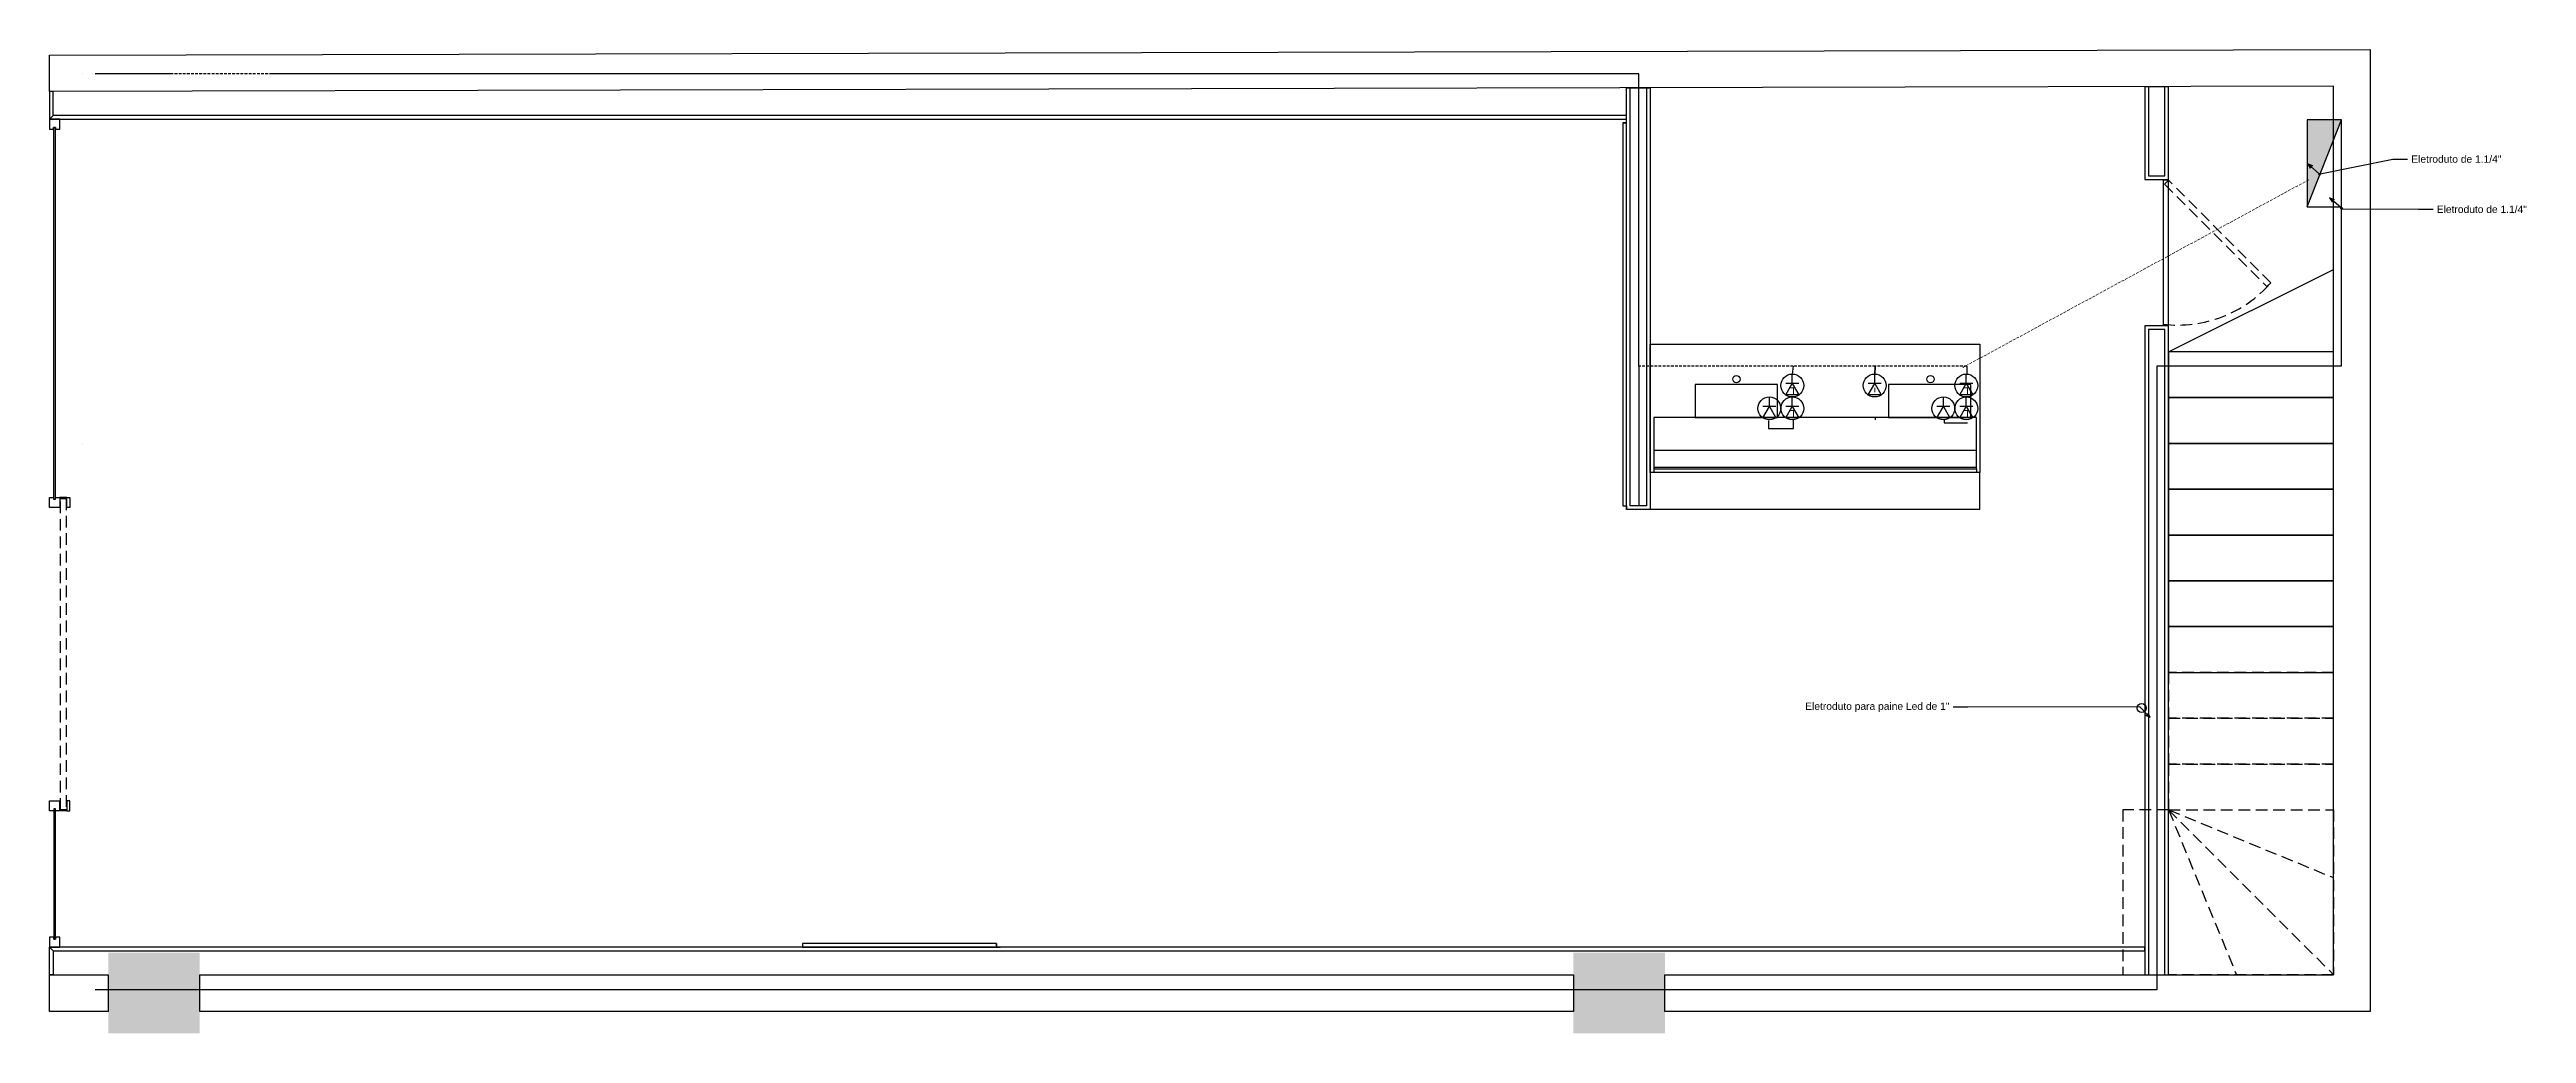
# Model space of a CAD drawing. Header units: millimetres. Extents: x 12202 to 16925, y 12031 to 14989.
# Drawn here: x 15192 to 16544, y 13929 to 14466 of the extents above; entities that cross this region are included whole.
import ezdxf
from ezdxf import colors
from ezdxf.entities.mleader import LeaderData, LeaderLine
from ezdxf.enums import TextEntityAlignment as Align
from ezdxf.math import Vec2, Vec3

# ---------------------------------------------------------------- set-up
doc = ezdxf.new("R2010")
doc.units = ezdxf.units.MM
doc.linetypes.add('DASHED', pattern=[0.75, 0.5, -0.25])
doc.linetypes.add('HIDDEN', pattern=[9.525, 6.35, -3.175])
for name, color, linetype in [('ALVEN_M', 140, 'Continuous'), ('DIVIS_F', 60, 'Continuous'), ('DIVIS_M', 3, 'Continuous'), ('DIVIS_P', 60, 'HIDDEN'), ('Eletroduto 2', 174, 'Continuous'), ('Eletroduto 5', 2, 'Continuous'), ('Eletrodutos Dados', 170, 'Continuous'), ('ESCAD_M', 33, 'Continuous'), ('ESCAD_P', 2, 'HIDDEN'), ('ESQUA_M', 200, 'Continuous'), ('ESQUA_P', 101, 'HIDDEN'), ('TEXTO_CIRCUITO', 7, 'Continuous'), ('tom_tel', 5, 'Continuous'), ('Tomada Logica', 170, 'Continuous')]:
    doc.layers.add(name, color=color, linetype=linetype)
doc.layers.add('Eletroduto dados Sub', color=160, linetype='DASHED', lineweight=5)
doc.styles.get("Standard").update_dxf_attribs({"font": 'arial.ttf', "height": 1})
doc.styles.add('Z_AUX1', font='romans.shx', dxfattribs={"width": 0.85, "height": 0.15})

# ---------------------------------------------------------------- blocks, each defined once
blk = doc.blocks.new('*U30')
for points in [[(5.5, 1.5), (0, 1.5), (0, 5.5), (5.5, 5.5)], [(165.5, 1.5), (171, 1.5), (171, 5.5), (165.5, 5.5)]]:
    blk.add_lwpolyline(points)
for points in [[(0, 0), (5.5, 0), (5.5, 1.5), (0, 1.5)], [(171, 0), (165.5, 0), (165.5, 1.5), (171, 1.5)]]:
    blk.add_lwpolyline(points, close=True)
at = {"layer": 'ESQUA_P'}
blk.add_lwpolyline([(170.5, 5), (170.5, 2), (0.5, 2), (0.5, 5)], close=True, dxfattribs=at)
blk = doc.blocks.new('*U31')
for points in [[(0, 5.5), (0, 0), (5.5, 0), (5.5, 2.2), (4.5, 2.2), (4.5, 3.2), (5.5, 3.2), (5.5, 5.5)], [(4.5, 3.2), (4.5, 2.2), (207.5, 2.2), (207.5, 3.2)], [(212, 5.5), (212, 0), (206.5, 0), (206.5, 2.2), (207.5, 2.2), (207.5, 3.2), (206.5, 3.2), (206.5, 5.5)]]:
    blk.add_lwpolyline(points, close=True)
blk = doc.blocks.new('PE_TELEFONE PISO')
for p, q in [((-0.143, -0.042), (0.143, -0.042)), ((0, -0.042), (0, -0.25))]:
    blk.add_line(p, q)
blk.add_lwpolyline([(0, -0.042), (-0.143, 0.205), (0.143, 0.205)], close=True)
blk.add_circle((0, 0), 0.25)
at = {"style": 'Z_AUX1', "width": 0.85}
blk.add_attdef('TIPO', text='', height=0.15, dxfattribs=at).set_placement((0, 0.123), align=Align.MIDDLE_CENTER)
blk = doc.blocks.new('*U27')
for points in [[(-210.9, -2), (-210.9, 0), (-212.9, 0)], [(-2, -2), (-2, 0), (0, 0)]]:
    blk.add_lwpolyline(points)
blk.add_lwpolyline([(-210.9, -2), (-2, -2), (-2, 0), (-210.9, 0)], close=True)
blk = doc.blocks.new('*U36')
for points in [[(-108, -2), (-108, 0), (-110, 0)], [(-2, -2), (-2, 0), (0, 0)]]:
    blk.add_lwpolyline(points)
blk.add_lwpolyline([(-108, -2), (-2, -2), (-2, 0), (-108, 0)], close=True)
blk = doc.blocks.new('*U34')
for points in [[(0, 5.5), (0, 0), (5.5, 0), (5.5, 2.2), (4.5, 2.2), (4.5, 3.2), (5.5, 3.2), (5.5, 5.5)], [(4.5, 3.2), (4.5, 2.2), (75.5, 2.2), (75.5, 3.2)], [(80, 5.5), (80, 0), (74.5, 0), (74.5, 2.2), (75.5, 2.2), (75.5, 3.2), (74.5, 3.2), (74.5, 5.5)]]:
    blk.add_lwpolyline(points, close=True)
blk = doc.blocks.new('_None')

msp = doc.modelspace()

# ---------------------------------------------------------------- hatches: boundary and pattern name
at = {"layer": 'ALVEN_M'}
h = msp.add_hatch(dxfattribs=at)
h.set_pattern_fill('AR-CONC', color=255, scale=0.1)
h.set_pattern_definition([(50, (13424.766, 21663.364), (18.218467, -1.593909), [1.905, -20.955]), (355, (13424.766, 21663.364), (-3.52434, 19.105685), [1.524, -16.76406]), (100.45144, (13426.285, 21663.231), (14.694125, 17.511775), [1.619, -17.809024]), (46.1842, (13424.766, 21668.444), (27.107904, -4.20423), [2.8575, -31.4325]), (96.63556, (13427.025, 21668.094), (23.74041, 24.74261), [2.4285, -26.71356]), (351.18415, (13424.766, 21668.444), (23.74041, 24.74261), [2.286, -25.14597]), (21, (13427.306, 21667.174), (15.16144, -10.22652), [1.905, -20.955]), (326, (13427.306, 21667.174), (6.180203, 18.418797), [1.524, -16.764]), (71.45144, (13428.57, 21666.322), (21.341642, 8.192277), [1.619, -17.808994]), (37.5, (13424.7665, 21663.364), (0.3088603, 8.455504), [0, -16.5608, 0, -17.018, 0, -16.8275]), (7.5, (13424.7665, 21663.364), (6.681966, 10.018057), [0, -9.7028, 0, -16.1798, 0, -6.4135]), (327.5, (13419.102, 21663.364), (13.5590595, -0.5728744), [0, -6.35, 0, -19.812, 0, -26.289]), (317.5, (13416.562, 21663.364), (14.812918, 2.542649), [0, -8.255, 0, -13.1572, 0, -18.669])])
h.paths.add_polyline_path([(15224, 13929), (15224, 13973), (15274, 13973), (15274, 13929)])
h.paths.add_polyline_path([(16024, 13929), (16024, 13973), (16074, 13973), (16074, 13929)])
at = {"layer": 'TEXTO_CIRCUITO', "ltscale": 0.05}
for points in [[(16426.8, 14402), (16427.5, 14402.7), (16425, 14403.6)], [(16427.5, 14402.7), (16425, 14403.6), (16426.8, 14402)], [(16438.8, 14383.5), (16439.4, 14384.2), (16436.9, 14385.1)], [(16439.4, 14384.2), (16436.9, 14385.1), (16438.8, 14383.5)], [(16337.2, 14103.2), (16336.5, 14102.5), (16338.9, 14101.4)], [(16336.5, 14102.5), (16338.9, 14101.4), (16337.2, 14103.2)]]:
    msp.add_hatch(color=4, dxfattribs=at).paths.add_polyline_path(points)
at = {"layer": 'tom_tel'}
h = msp.add_hatch(color=256, dxfattribs=at)
h.dxf.hatch_style = 1
h.paths.add_polyline_path([(16436.3, 14427.7), (16424.7, 14427.7), (16424.7, 14380.2), (16436.3, 14409.6)])
h.paths.add_polyline_path([(16443.4, 14427.7), (16436.3, 14427.7), (16436.3, 14409.6)])

# ---------------------------------------------------------------- linework, layer by layer
for points in [[(16246, 14235.1), (16066, 14235.1), (16066, 14305.1), (16246, 14305.1)], [(16135.5, 14283.1), (16090.5, 14283.1), (16090.5, 14265.1), (16135.5, 14265.1)], [(16241, 14283.1), (16196, 14283.1), (16196, 14265.1), (16241, 14265.1)], [(16244, 14265.1), (16068, 14265.1), (16068, 14238.1), (16244, 14238.1)], [(16244, 14247.1), (16068, 14247.1), (16068, 14237.1), (16244, 14237.1)], [(16246, 14235.1), (16066, 14235.1), (16066, 14215.1), (16246, 14215.1)]]:
    msp.add_lwpolyline(points, close=True)
for points in [[(16068, 14237.1), (16068, 14235.1)], [(16244, 14237.1), (16244, 14235.1)]]:
    msp.add_lwpolyline(points)
for centre in [(16113, 14286.1), (16219, 14286.1)]:
    msp.add_circle(centre, 2)
at = {"layer": 'ALVEN_M'}
for points in [[(16074, 13941), (16074, 13961), (16439, 13961), (16439, 14446), (15192, 14443), (15192, 14463), (16459, 14466), (16459, 13941)], [(15192, 13941), (15192, 13961), (15224, 13961), (15224, 13941)], [(15274, 13941), (15274, 13961), (16024, 13961), (16024, 13941)]]:
    msp.add_lwpolyline(points, close=True, dxfattribs=at)
at = {"layer": 'DIVIS_M'}
for points in [[(16053, 14215), (16053, 14445.1), (16066, 14445.1), (16066, 14215)], [(16055, 14217), (16055, 14445.1), (16064, 14445.1), (16064, 14217)], [(16347, 14397.1), (16347, 14445.7), (16338, 14445.7), (16338, 14397.1)], [(16346, 14394.6), (16346, 14315.6), (16349, 14315.6), (16349, 14394.6)], [(16347, 14313.1), (16338, 14313.1), (16338, 13961), (16347, 13961)], [(15194, 13974), (16336, 13974), (16336, 13976), (15192, 13976)]]:
    msp.add_lwpolyline(points, close=True, dxfattribs=at)
for points in [[(16349, 14395.1), (16349, 14445.7), (16336, 14445.7), (16336, 14395.1), (16349, 14395.1)], [(15192, 14443), (15192, 14428), (15194, 14430), (15194, 14443), (15192, 14443)], [(15192, 14428), (16053, 14428), (16053, 14430), (15194, 14430), (15192, 14428)], [(16349, 14315.1), (16336, 14315.1), (16336, 13961), (16349, 13961), (16349, 14315.1)], [(15192, 13961), (15192, 13976), (15194, 13974), (15194, 13961), (15192, 13961)]]:
    msp.add_lwpolyline(points, dxfattribs=at)
at = {"layer": 'DIVIS_P'}
msp.add_lwpolyline([(16346.8, 14392.5), (16402.7, 14336.6), (16404.8, 14338.7), (16349, 14394.6)], close=True, dxfattribs=at)
msp.add_arc((16353.9, 14383.4), 67.8, 263.3054, 318.7688, dxfattribs=at)
at = {"layer": 'Eletroduto 2'}
msp.add_line((15210, 14251.2), (15210, 14251.2), dxfattribs=at)
at = {"layer": 'Eletroduto 5', "ltscale": 10}
for p, q in [((16189, 14263.9), (16189, 14265.1)), ((16226.5, 14264.3), (16226.5, 14262.3))]:
    msp.add_line(p, q, dxfattribs=at)
msp.add_circle((16334.3, 14106.6), 2.52, dxfattribs=at)
at = {"layer": 'Eletroduto dados Sub', "linetype": 'DASHED', "ltscale": 3}
msp.add_line((16425.5, 14394.9), (16236.7, 14292.5), dxfattribs=at)
at = {"layer": 'Eletrodutos Dados', "ltscale": 3}
for p, q in [((15209.7, 14452.7), (15209.7, 14452.7)), ((15688.5, 14452.7), (15662.3, 14452.7)), ((16059.7, 14452.7), (16035.6, 14452.7)), ((16059.7, 14440.7), (16059.7, 14449.6)), ((16059.7, 14293.2), (16059.7, 14308.2)), ((16144, 14293.2), (16143.5, 14288.8)), ((16188.8, 14293.2), (16188.5, 14288.8)), ((16188.5, 14288.8), (16188.8, 14293.2))]:
    msp.add_line(p, q, dxfattribs=at)
at = {"layer": 'Eletrodutos Dados', "linetype": 'ByBlock', "ltscale": 3}
for p, q in [((15258.7, 14452.7), (15216.8, 14452.7)), ((15561.3, 14452.7), (15313.5, 14452.7)), ((15662.3, 14452.7), (15561.3, 14452.7)), ((15754.9, 14452.7), (15688.5, 14452.7)), ((15988.4, 14452.7), (15754.9, 14452.7)), ((16035.6, 14452.7), (15988.4, 14452.7)), ((16059.7, 14449.6), (16059.7, 14452.7)), ((16059.7, 14308.2), (16059.7, 14440.7)), ((16443.2, 14380.6), (16443.2, 14293.2)), ((16059.7, 14293.2), (16059.7, 14217)), ((16443.2, 14293.2), (16342.6, 14293.2)), ((16342.6, 14293.2), (16342.6, 14106.2)), ((16342.6, 14106.2), (16342.6, 13952.7)), ((15919.1, 13952.7), (15216.8, 13952.7)), ((15454.2, 13952.9), (15702.5, 13952.9)), ((16288.3, 13952.7), (15919.1, 13952.7)), ((16342.6, 13952.7), (16288.3, 13952.7))]:
    msp.add_line(p, q, dxfattribs=at)
at = {"layer": 'Eletrodutos Dados', "linetype": 'DASHED', "ltscale": 3}
for p, q in [((15313.5, 14452.7), (15258.7, 14452.7)), ((16144, 14293.2), (16059.7, 14293.2)), ((16188.8, 14293.2), (16144, 14293.2)), ((16238.8, 14293.2), (16188.8, 14293.2))]:
    msp.add_line(p, q, dxfattribs=at)
at = {"layer": 'Eletrodutos Dados', "ltscale": 10}
for p, q in [((16238.8, 14293.2), (16238.8, 14289.1)), ((16130.6, 14263.5), (16130.6, 14259.2)), ((16130.6, 14259.2), (16144.1, 14259.2)), ((16144.1, 14259.2), (16144.1, 14263.9)), ((16226.5, 14262.3), (16239.2, 14262.3))]:
    msp.add_line(p, q, dxfattribs=at)
at = {"layer": 'ESCAD_M'}
for points in [[(16349, 14301), (16439, 14346)], [(16349, 14301), (16349, 14276), (16439, 14276), (16439, 14301), (16349, 14301)], [(16349, 14276), (16349, 14251), (16439, 14251), (16439, 14276), (16349, 14276)], [(16349, 14251), (16349, 14226), (16439, 14226), (16439, 14251), (16349, 14251)], [(16349, 14226), (16349, 14201), (16439, 14201), (16439, 14226), (16349, 14226)], [(16349, 14201), (16349, 14176), (16439, 14176), (16439, 14201), (16349, 14201)], [(16349, 14176), (16349, 14151), (16439, 14151), (16439, 14176), (16349, 14176)], [(16349, 14151), (16349, 14126), (16439, 14126), (16439, 14151), (16349, 14151)]]:
    msp.add_lwpolyline(points, dxfattribs=at)
at = {"layer": 'ESCAD_P'}
msp.add_line((16349, 14051), (16439, 13961), dxfattribs=at)
for points in [[(16349, 14126), (16349, 14101), (16439, 14101), (16439, 14126), (16349, 14126)], [(16349, 14101), (16349, 14076), (16439, 14076), (16439, 14101), (16349, 14101)], [(16349, 14076), (16349, 14051), (16439, 14051), (16439, 14076), (16349, 14076)], [(16349, 14051), (16324, 14051), (16324, 13961), (16349, 13961), (16349, 14051)], [(16439, 14051), (16439, 13961), (16349, 13961), (16349, 14051), (16439, 14051)], [(16349, 14051), (16439, 14014)], [(16349, 14051), (16386, 13961)]]:
    msp.add_lwpolyline(points, dxfattribs=at)
at = {"layer": 'TEXTO_CIRCUITO', "color": 4, "ltscale": 0.05}
for p, q in [((16431.2, 14398.2), (16425, 14403.6)), ((16425, 14403.6), (16431.1, 14398.2)), ((16425, 14403.6), (16427.5, 14402.7)), ((16426.2, 14401.3), (16427.5, 14402.7)), ((16443.1, 14379.7), (16436.9, 14385.1)), ((16436.9, 14385.1), (16439.4, 14384.2)), ((16438.2, 14382.8), (16439.4, 14384.2)), ((16333.2, 14107.2), (16338.9, 14101.4)), ((16338.9, 14101.4), (16333.2, 14107.2)), ((16338.9, 14101.4), (16336.5, 14102.5))]:
    msp.add_line(p, q, dxfattribs=at)
at = {"layer": 'TEXTO_CIRCUITO', "color": 4}
for p, q in [((16425, 14403.6), (16427.5, 14402.7)), ((16425, 14403.6), (16426.2, 14401.3)), ((16436.9, 14385.1), (16439.4, 14384.2)), ((16436.9, 14385.1), (16438.2, 14382.8)), ((16338.9, 14101.4), (16336.5, 14102.5)), ((16338.9, 14101.4), (16337.9, 14103.8))]:
    msp.add_line(p, q, dxfattribs=at)
at = {"layer": 'TEXTO_CIRCUITO', "color": 4, "ltscale": 0.05}
for centre in [(16431.5, 14397.9), (16431.5, 14397.9), (16443.4, 14379.4), (16443.4, 14379.4)]:
    msp.add_circle(centre, 0.438, dxfattribs=at)
at = {"layer": 'tom_tel'}
msp.add_line((16424.7, 14380.2), (16443.4, 14427.7), dxfattribs=at)
msp.add_lwpolyline([(16443.4, 14427.7), (16424.7, 14427.7), (16424.7, 14380.2), (16443.4, 14380.2)], close=True, dxfattribs=at)

# ---------------------------------------------------------------- block references
at = {"layer": 'DIVIS_F'}
for name, p, rotation in [('*U27', (16053, 14215), 270), ('*U36', (15601, 13976), 179.9999999999986)]:
    msp.add_blockref(name, p, dxfattribs=dict(at, rotation=rotation))
at = {"layer": 'ESQUA_M'}
for name, p, rotation in [('*U31', (15192, 14428), 270), ('*U30', (15203, 14050.5), 89.99999999999999), ('*U34', (15197.5, 13976), 90.0000000000002)]:
    msp.add_blockref(name, p, dxfattribs=dict(at, rotation=rotation))
at = {"layer": 'Tomada Logica', "xscale": 25, "yscale": 25, "zscale": 25, "rotation": 180}
for p, values in [((16143.5, 14282.6), {'TIPO': 'L'}), ((16188.5, 14282.6), {'TIPO': 'i'}), ((16238.5, 14282.6), {'TIPO': 'L'}), ((16143.5, 14270.1), {'TIPO': 'L'}), ((16238.5, 14270.1), {'TIPO': 'L'})]:
    msp.add_blockref('PE_TELEFONE PISO', p, dxfattribs=at).add_auto_attribs(values)
for p in [(16131, 14270.1), (16226, 14270.1)]:
    msp.add_blockref('PE_TELEFONE PISO', p, dxfattribs=at)

# ---------------------------------------------------------------- leaders
at = {"layer": 'TEXTO_CIRCUITO', "linetype": 'DASHED', "ltscale": 6}
ml = msp.add_multileader_mtext('Standard', dxfattribs=at)
ml.set_content('Eletroduto de 1.1/4"', color=256)
ml.set_leader_properties()
ml.set_arrow_properties(name='NONE')
ml.build(insert=Vec2(0, 0))
ctx = ml.context
ctx.base_point, ctx.plane_origin = Vec3(16479.5, 14406.1), Vec3(16431.8, 14398.2)
notes = []
notes.append((ctx, [(0, (1, 1, 0), (16471.5, 14406.1), (1, 0), 8, [(0, [(16431.8, 14398.2)], 0, [])])]))
ctx.mtext.insert, ctx.mtext.flow_direction = Vec3(16481.5, 14408.2), 5
ml = msp.add_multileader_mtext('Standard', dxfattribs=at)
ml.set_content('Eletroduto de 1.1/4"', color=256)
ml.set_leader_properties()
ml.set_arrow_properties(name='NONE')
ml.build(insert=Vec2(0, 0))
ctx = ml.context
ctx.base_point, ctx.plane_origin = Vec3(16493.4, 14378.8), Vec3(16443.2, 14379)
notes.append((ctx, [(0, (1, 1, 0), (16485.4, 14378.8), (1, 0), 8, [(0, [(16443.2, 14379)], 0, [])])]))
ctx.mtext.insert, ctx.mtext.flow_direction = Vec3(16495.4, 14380.8), 5
ml = msp.add_multileader_mtext('Standard', dxfattribs=at)
ml.set_content('Eletroduto para paine Led de 1"', color=256)
ml.set_leader_properties()
ml.set_arrow_properties(name='NONE')
ml.build(insert=Vec2(0, 0))
ctx = ml.context
ctx.base_point, ctx.plane_origin = Vec3(16149.3, 14107), Vec3(16333.2, 14107.2)
ctx.text_align_type = 2
notes.append((ctx, [(0, (1, 1, 0), (16239.3, 14107), (-1, 0), 8, [(0, [(16333.2, 14107.2)], 0, [])])]))
ctx.mtext.insert, ctx.mtext.alignment, ctx.mtext.flow_direction = Vec3(16229.3, 14109.6), 3, 5
for ctx, leaders in notes:
    for number, flags, end, landing, length, lines in leaders:
        leader = LeaderData()
        leader.index, (leader.has_last_leader_line, leader.has_dogleg_vector, leader.attachment_direction) = number, flags
        leader.last_leader_point, leader.dogleg_vector, leader.dogleg_length = Vec3(end), Vec3(landing), length
        for number, points, colour, breaks in lines:
            line = LeaderLine()
            line.index, line.vertices, line.color, line.breaks = number, Vec3.list(points), colors.encode_raw_color(colour), breaks
            leader.lines.append(line)
        ctx.leaders.append(leader)

doc.saveas('drawing.dxf')
